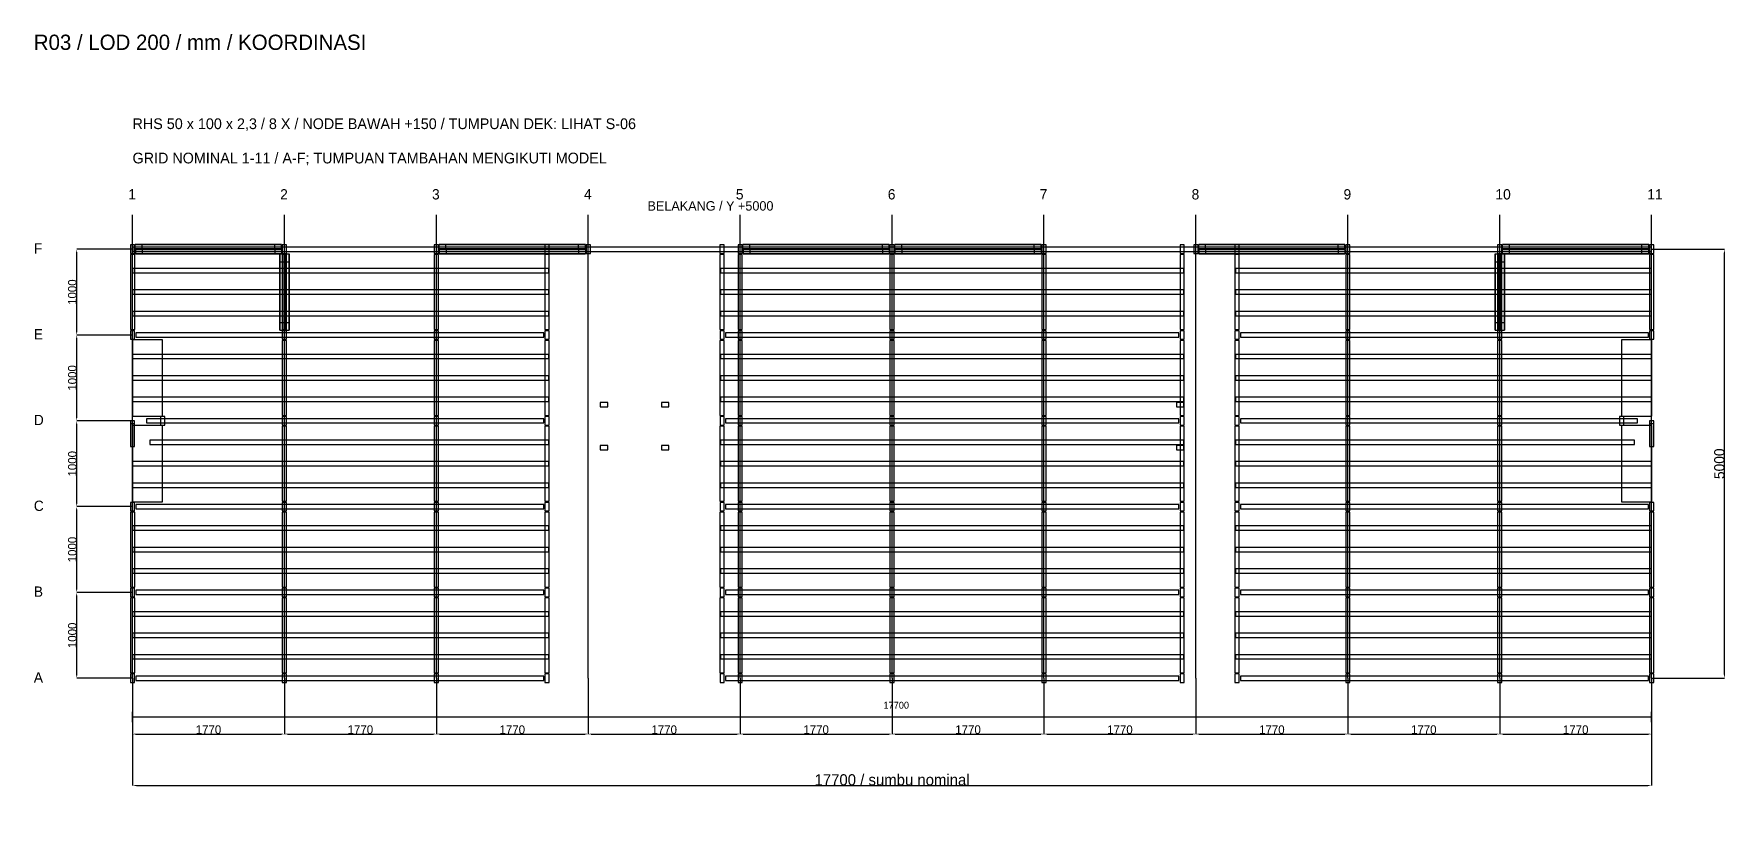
# Model space of a CAD drawing. Header units: millimetres. Extents: x -1150 to 18568, y -1595 to 7510.
import ezdxf

# ---------------------------------------------------------------- set-up
doc = ezdxf.new("R2010")
doc.units = ezdxf.units.MM
for name, color, linetype, true_color in [('balok', 7, 'Continuous', 0x333333), ('bracing', 7, 'Continuous', 0x111111), ('dim', 7, 'Continuous', 0x222222), ('grid', 7, 'Continuous', 0xb5b5b5), ('kolom', 7, 'Continuous', 0x111111), ('stiffener', 7, 'Continuous', 0x666666)]:
    doc.layers.add(name, color=color, linetype=linetype, true_color=true_color)
doc.dimstyles.get("Standard").update_dxf_attribs({"dimtxt": 2.5, "dimasz": 2.5, "dimexe": 1.25, "dimexo": 0.625, "dimtad": 1, "dimcen": 2.5, "dimazin": 3, "dimtfac": 1, "dimtmove": 0, "dimatfit": 3})

msp = doc.modelspace()

# ---------------------------------------------------------------- texts
at = {"layer": 'dim'}
for s, height, p in [('R03 / LOD 200 / mm / KOORDINASI', 177.948, (-1150, 7322.68)), ('RHS 50 x 100 x 2,3 / 8 X / NODE BAWAH +150 / TUMPUAN DEK: LIHAT S-06', 125, (0, 6400)), ('GRID NOMINAL 1-11 / A-F; TUMPUAN TAMBAHAN MENGIKUTI MODEL', 125, (0, 6000)), ('1', 120, (-50, 5580)), ('2', 120, (1720, 5580)), ('3', 120, (3490, 5580)), ('4', 120, (5260, 5580)), ('BELAKANG / Y +5000', 110, (6000, 5450)), ('5', 120, (7030, 5580)), ('6', 120, (8800, 5580)), ('7', 120, (10570, 5580)), ('8', 120, (12340, 5580)), ('9', 120, (14110, 5580)), ('10', 120, (15880, 5580)), ('11', 120, (17650, 5580)), ('F', 120, (-1150, 4950)), ('E', 120, (-1150, 3950)), ('D', 120, (-1150, 2950)), ('C', 120, (-1150, 1950)), ('B', 120, (-1150, 950)), ('A', 120, (-1150, -50)), ('17700', 80, (8750, -354))]:
    msp.add_text(s, height=height, dxfattribs=at).set_placement(p)

# ---------------------------------------------------------------- blocks, each defined once
blk = doc.blocks.new('_CLOSEDFILLED')
at = {"color": 0, "linetype": 'BYBLOCK'}
blk.add_solid([(-1, 0.16), (0, 0), (-1, -0.16)], dxfattribs=at)
blk = doc.blocks.new('*D2')
for p, q in [((17700, 5000), (18550, 5000)), ((18550, 42), (18550, 4958)), ((17700, 0), (18550, 0))]:
    blk.add_line(p, q)
at = {"layer": 'Defpoints'}
for p in [(17700, 5000), (17700, 0), (18550, 0)]:
    blk.add_point(p, dxfattribs=at)
at = {"layer": 'dim', "xscale": 42, "yscale": 42}
for p, rotation in [((18550, 5000), 90), ((18550, 0), 270)]:
    blk.add_blockref('_CLOSEDFILLED', p, dxfattribs=dict(at, rotation=rotation))
at = {"layer": 'dim', "insert": (18489.375, 2500), "char_height": 120, "attachment_point": 5, "rotation": 90}
blk.add_mtext('5000', dxfattribs=at)
blk = doc.blocks.new('*D3')
for p, q in [((0, 0), (0, -650)), ((1770, 0), (1770, -650)), ((35, -650), (1735, -650))]:
    blk.add_line(p, q)
at = {"layer": 'Defpoints'}
for p in [(0, 0), (1770, 0), (0, -650)]:
    blk.add_point(p, dxfattribs=at)
at = {"layer": 'dim', "xscale": 35, "yscale": 35, "rotation": 180}
blk.add_blockref('_CLOSEDFILLED', (0, -650), dxfattribs=at)
at = {"layer": 'dim', "xscale": 35, "yscale": 35}
blk.add_blockref('_CLOSEDFILLED', (1770, -650), dxfattribs=at)
at = {"layer": 'dim', "insert": (885, -599.375), "char_height": 100, "attachment_point": 5}
blk.add_mtext('1770', dxfattribs=at)
blk = doc.blocks.new('*D4')
for p, q in [((1770, 0), (1770, -650)), ((3540, 0), (3540, -650)), ((1805, -650), (3505, -650))]:
    blk.add_line(p, q)
at = {"layer": 'Defpoints'}
for p in [(1770, 0), (3540, 0), (1770, -650)]:
    blk.add_point(p, dxfattribs=at)
at = {"layer": 'dim', "xscale": 35, "yscale": 35, "rotation": 180}
blk.add_blockref('_CLOSEDFILLED', (1770, -650), dxfattribs=at)
at = {"layer": 'dim', "xscale": 35, "yscale": 35}
blk.add_blockref('_CLOSEDFILLED', (3540, -650), dxfattribs=at)
at = {"layer": 'dim', "insert": (2655, -599.375), "char_height": 100, "attachment_point": 5}
blk.add_mtext('1770', dxfattribs=at)
blk = doc.blocks.new('*D5')
for p, q in [((3540, 0), (3540, -650)), ((5310, 0), (5310, -650)), ((3575, -650), (5275, -650))]:
    blk.add_line(p, q)
at = {"layer": 'Defpoints'}
for p in [(3540, 0), (5310, 0), (3540, -650)]:
    blk.add_point(p, dxfattribs=at)
at = {"layer": 'dim', "xscale": 35, "yscale": 35, "rotation": 180}
blk.add_blockref('_CLOSEDFILLED', (3540, -650), dxfattribs=at)
at = {"layer": 'dim', "xscale": 35, "yscale": 35}
blk.add_blockref('_CLOSEDFILLED', (5310, -650), dxfattribs=at)
at = {"layer": 'dim', "insert": (4425, -599.375), "char_height": 100, "attachment_point": 5}
blk.add_mtext('1770', dxfattribs=at)
blk = doc.blocks.new('*D6')
for p, q in [((5310, 0), (5310, -650)), ((7080, 0), (7080, -650)), ((5345, -650), (7045, -650))]:
    blk.add_line(p, q)
at = {"layer": 'Defpoints'}
for p in [(5310, 0), (7080, 0), (5310, -650)]:
    blk.add_point(p, dxfattribs=at)
at = {"layer": 'dim', "xscale": 35, "yscale": 35, "rotation": 180}
blk.add_blockref('_CLOSEDFILLED', (5310, -650), dxfattribs=at)
at = {"layer": 'dim', "xscale": 35, "yscale": 35}
blk.add_blockref('_CLOSEDFILLED', (7080, -650), dxfattribs=at)
at = {"layer": 'dim', "insert": (6195, -599.375), "char_height": 100, "attachment_point": 5}
blk.add_mtext('1770', dxfattribs=at)
blk = doc.blocks.new('*D7')
for p, q in [((7080, 0), (7080, -650)), ((8850, 0), (8850, -650)), ((7115, -650), (8815, -650))]:
    blk.add_line(p, q)
at = {"layer": 'Defpoints'}
for p in [(7080, 0), (8850, 0), (7080, -650)]:
    blk.add_point(p, dxfattribs=at)
at = {"layer": 'dim', "xscale": 35, "yscale": 35, "rotation": 180}
blk.add_blockref('_CLOSEDFILLED', (7080, -650), dxfattribs=at)
at = {"layer": 'dim', "xscale": 35, "yscale": 35}
blk.add_blockref('_CLOSEDFILLED', (8850, -650), dxfattribs=at)
at = {"layer": 'dim', "insert": (7965, -599.375), "char_height": 100, "attachment_point": 5}
blk.add_mtext('1770', dxfattribs=at)
blk = doc.blocks.new('*D8')
for p, q in [((8850, 0), (8850, -650)), ((10620, 0), (10620, -650)), ((8885, -650), (10585, -650))]:
    blk.add_line(p, q)
at = {"layer": 'Defpoints'}
for p in [(8850, 0), (10620, 0), (8850, -650)]:
    blk.add_point(p, dxfattribs=at)
at = {"layer": 'dim', "xscale": 35, "yscale": 35, "rotation": 180}
blk.add_blockref('_CLOSEDFILLED', (8850, -650), dxfattribs=at)
at = {"layer": 'dim', "xscale": 35, "yscale": 35}
blk.add_blockref('_CLOSEDFILLED', (10620, -650), dxfattribs=at)
at = {"layer": 'dim', "insert": (9735, -599.375), "char_height": 100, "attachment_point": 5}
blk.add_mtext('1770', dxfattribs=at)
blk = doc.blocks.new('*D9')
for p, q in [((10620, 0), (10620, -650)), ((12390, 0), (12390, -650)), ((10655, -650), (12355, -650))]:
    blk.add_line(p, q)
at = {"layer": 'Defpoints'}
for p in [(10620, 0), (12390, 0), (10620, -650)]:
    blk.add_point(p, dxfattribs=at)
at = {"layer": 'dim', "xscale": 35, "yscale": 35, "rotation": 180}
blk.add_blockref('_CLOSEDFILLED', (10620, -650), dxfattribs=at)
at = {"layer": 'dim', "xscale": 35, "yscale": 35}
blk.add_blockref('_CLOSEDFILLED', (12390, -650), dxfattribs=at)
at = {"layer": 'dim', "insert": (11505, -599.375), "char_height": 100, "attachment_point": 5}
blk.add_mtext('1770', dxfattribs=at)
blk = doc.blocks.new('*D10')
for p, q in [((12390, 0), (12390, -650)), ((14160, 0), (14160, -650)), ((12425, -650), (14125, -650))]:
    blk.add_line(p, q)
at = {"layer": 'Defpoints'}
for p in [(12390, 0), (14160, 0), (12390, -650)]:
    blk.add_point(p, dxfattribs=at)
at = {"layer": 'dim', "xscale": 35, "yscale": 35, "rotation": 180}
blk.add_blockref('_CLOSEDFILLED', (12390, -650), dxfattribs=at)
at = {"layer": 'dim', "xscale": 35, "yscale": 35}
blk.add_blockref('_CLOSEDFILLED', (14160, -650), dxfattribs=at)
at = {"layer": 'dim', "insert": (13275, -599.375), "char_height": 100, "attachment_point": 5}
blk.add_mtext('1770', dxfattribs=at)
blk = doc.blocks.new('*D11')
for p, q in [((14160, 0), (14160, -650)), ((15930, 0), (15930, -650)), ((14195, -650), (15895, -650))]:
    blk.add_line(p, q)
at = {"layer": 'Defpoints'}
for p in [(14160, 0), (15930, 0), (14160, -650)]:
    blk.add_point(p, dxfattribs=at)
at = {"layer": 'dim', "xscale": 35, "yscale": 35, "rotation": 180}
blk.add_blockref('_CLOSEDFILLED', (14160, -650), dxfattribs=at)
at = {"layer": 'dim', "xscale": 35, "yscale": 35}
blk.add_blockref('_CLOSEDFILLED', (15930, -650), dxfattribs=at)
at = {"layer": 'dim', "insert": (15045, -599.375), "char_height": 100, "attachment_point": 5}
blk.add_mtext('1770', dxfattribs=at)
blk = doc.blocks.new('*D12')
for p, q in [((15930, 0), (15930, -650)), ((17700, 0), (17700, -650)), ((15965, -650), (17665, -650))]:
    blk.add_line(p, q)
at = {"layer": 'Defpoints'}
for p in [(15930, 0), (17700, 0), (15930, -650)]:
    blk.add_point(p, dxfattribs=at)
at = {"layer": 'dim', "xscale": 35, "yscale": 35, "rotation": 180}
blk.add_blockref('_CLOSEDFILLED', (15930, -650), dxfattribs=at)
at = {"layer": 'dim', "xscale": 35, "yscale": 35}
blk.add_blockref('_CLOSEDFILLED', (17700, -650), dxfattribs=at)
at = {"layer": 'dim', "insert": (16815, -599.375), "char_height": 100, "attachment_point": 5}
blk.add_mtext('1770', dxfattribs=at)
blk = doc.blocks.new('*D13')
for p, q in [((0, 1000), (-650, 1000)), ((-650, 35), (-650, 965)), ((0, 0), (-650, 0))]:
    blk.add_line(p, q)
at = {"layer": 'Defpoints'}
for p in [(0, 1000), (-650, 0), (0, 0)]:
    blk.add_point(p, dxfattribs=at)
at = {"layer": 'dim', "xscale": 35, "yscale": 35}
for p, rotation in [((-650, 1000), 90), ((-650, 0), 270)]:
    blk.add_blockref('_CLOSEDFILLED', p, dxfattribs=dict(at, rotation=rotation))
at = {"layer": 'dim', "insert": (-700.625, 500), "char_height": 100, "attachment_point": 5, "rotation": 90}
blk.add_mtext('1000', dxfattribs=at)
blk = doc.blocks.new('*D14')
for p, q in [((0, 2000), (-650, 2000)), ((-650, 1035), (-650, 1965)), ((0, 1000), (-650, 1000))]:
    blk.add_line(p, q)
at = {"layer": 'Defpoints'}
for p in [(0, 2000), (-650, 1000), (0, 1000)]:
    blk.add_point(p, dxfattribs=at)
at = {"layer": 'dim', "xscale": 35, "yscale": 35}
for p, rotation in [((-650, 2000), 90), ((-650, 1000), 270)]:
    blk.add_blockref('_CLOSEDFILLED', p, dxfattribs=dict(at, rotation=rotation))
at = {"layer": 'dim', "insert": (-700.625, 1500), "char_height": 100, "attachment_point": 5, "rotation": 90}
blk.add_mtext('1000', dxfattribs=at)
blk = doc.blocks.new('*D15')
for p, q in [((0, 3000), (-650, 3000)), ((-650, 2035), (-650, 2965)), ((0, 2000), (-650, 2000))]:
    blk.add_line(p, q)
at = {"layer": 'Defpoints'}
for p in [(0, 3000), (-650, 2000), (0, 2000)]:
    blk.add_point(p, dxfattribs=at)
at = {"layer": 'dim', "xscale": 35, "yscale": 35}
for p, rotation in [((-650, 3000), 90), ((-650, 2000), 270)]:
    blk.add_blockref('_CLOSEDFILLED', p, dxfattribs=dict(at, rotation=rotation))
at = {"layer": 'dim', "insert": (-700.625, 2500), "char_height": 100, "attachment_point": 5, "rotation": 90}
blk.add_mtext('1000', dxfattribs=at)
blk = doc.blocks.new('*D16')
for p, q in [((0, 4000), (-650, 4000)), ((-650, 3035), (-650, 3965)), ((0, 3000), (-650, 3000))]:
    blk.add_line(p, q)
at = {"layer": 'Defpoints'}
for p in [(0, 4000), (-650, 3000), (0, 3000)]:
    blk.add_point(p, dxfattribs=at)
at = {"layer": 'dim', "xscale": 35, "yscale": 35}
for p, rotation in [((-650, 4000), 90), ((-650, 3000), 270)]:
    blk.add_blockref('_CLOSEDFILLED', p, dxfattribs=dict(at, rotation=rotation))
at = {"layer": 'dim', "insert": (-700.625, 3500), "char_height": 100, "attachment_point": 5, "rotation": 90}
blk.add_mtext('1000', dxfattribs=at)
blk = doc.blocks.new('*D17')
for p, q in [((0, 5000), (-650, 5000)), ((-650, 4035), (-650, 4965)), ((0, 4000), (-650, 4000))]:
    blk.add_line(p, q)
at = {"layer": 'Defpoints'}
for p in [(0, 5000), (-650, 4000), (0, 4000)]:
    blk.add_point(p, dxfattribs=at)
at = {"layer": 'dim', "xscale": 35, "yscale": 35}
for p, rotation in [((-650, 5000), 90), ((-650, 4000), 270)]:
    blk.add_blockref('_CLOSEDFILLED', p, dxfattribs=dict(at, rotation=rotation))
at = {"layer": 'dim', "insert": (-700.625, 4500), "char_height": 100, "attachment_point": 5, "rotation": 90}
blk.add_mtext('1000', dxfattribs=at)

# ---------------------------------------------------------------- dimensions: what is measured, and where the dimension line sits
at = {"layer": 'dim'}
for base, p1, p2, text, override, picture, middle in [((-650, 4000), (0, 4000), (0, 5000), '1000', {"dimtxt": 100, "dimasz": 35, "dimtad": 1}, '*D17', (-700.625, 4500)), ((18550, 0), (17700, 0), (17700, 5000), '5000', {"dimtxt": 120, "dimasz": 42, "dimtad": 1}, '*D2', (18489.375, 2500)), ((-650, 3000), (0, 3000), (0, 4000), '1000', {"dimtxt": 100, "dimasz": 35, "dimtad": 1}, '*D16', (-700.625, 3500)), ((-650, 2000), (0, 2000), (0, 3000), '1000', {"dimtxt": 100, "dimasz": 35, "dimtad": 1}, '*D15', (-700.625, 2500)), ((-650, 1000), (0, 1000), (0, 2000), '1000', {"dimtxt": 100, "dimasz": 35, "dimtad": 1}, '*D14', (-700.625, 1500)), ((-650, 0), (0, 0), (0, 1000), '1000', {"dimtxt": 100, "dimasz": 35, "dimtad": 1}, '*D13', (-700.625, 500))]:
    dim = msp.add_linear_dim(base=base, p1=p1, p2=p2, angle=90, text=text, dimstyle='Standard', override=override, dxfattribs=at)
    dim.commit()
    dim.dimension.update_dxf_attribs({"geometry": picture, "text_midpoint": middle})
msp.add_linear_dim(base=(0, -1250), p1=(0, 0), p2=(17700, 0), text='17700 / sumbu nominal', dimstyle='Standard', override={"dimtxt": 130, "dimasz": 45.5, "dimtad": 1}, dxfattribs=at).render()
for base, p1, p2, picture, middle in [((0, -650), (0, 0), (1770, 0), '*D3', (885, -599.375)), ((1770, -650), (1770, 0), (3540, 0), '*D4', (2655, -599.375)), ((3540, -650), (3540, 0), (5310, 0), '*D5', (4425, -599.375)), ((5310, -650), (5310, 0), (7080, 0), '*D6', (6195, -599.375)), ((7080, -650), (7080, 0), (8850, 0), '*D7', (7965, -599.375)), ((8850, -650), (8850, 0), (10620, 0), '*D8', (9735, -599.375)), ((10620, -650), (10620, 0), (12390, 0), '*D9', (11505, -599.375)), ((12390, -650), (12390, 0), (14160, 0), '*D10', (13275, -599.375)), ((14160, -650), (14160, 0), (15930, 0), '*D11', (15045, -599.375)), ((15930, -650), (15930, 0), (17700, 0), '*D12', (16815, -599.375))]:
    dim = msp.add_linear_dim(base=base, p1=p1, p2=p2, text='1770', dimstyle='Standard', override={"dimtxt": 100, "dimasz": 35, "dimtad": 1}, dxfattribs=at)
    dim.commit()
    dim.dimension.update_dxf_attribs({"geometry": picture, "text_midpoint": middle})

# ---------------------------------------------------------------- linework, layer by layer
at = {"layer": 'balok'}
for p, q in [((5309.95, 5025.12), (0.03, 5025.12)), ((0.03, 5025.12), (0.03, 4975.12)), ((0.03, 4975.12), (5309.95, 4975.12)), ((5309.95, 4975.12), (5309.95, 5025.12)), ((10619.87, 5025.12), (5309.95, 5025.12)), ((5309.95, 4975.12), (10619.87, 4975.12)), ((10619.87, 4975.12), (10619.87, 5025.12)), ((15930.1, 5025.12), (10619.87, 5025.12)), ((10619.87, 4975.12), (15930.1, 4975.12)), ((15930.1, 4975.12), (15930.1, 5025.12)), ((17700.07, 5025.12), (15930.1, 5025.12)), ((15930.1, 4975.12), (17700.07, 4975.12)), ((17700.07, 4975.12), (17700.07, 5025.12)), ((4792.02, 4025.01), (38.02, 4025.01)), ((38.02, 4025.01), (38.02, 3975.01)), ((38.02, 3975.01), (4792.02, 3975.01)), ((4792.02, 3975.01), (4792.02, 4025.01)), ((12192.07, 4025.01), (6908.07, 4025.01)), ((6908.07, 4025.01), (6908.07, 3975.01)), ((6908.07, 3975.01), (12192.07, 3975.01)), ((12192.07, 3975.01), (12192.07, 4025.01)), ((17662.04, 4025.01), (12908.04, 4025.01)), ((12908.04, 4025.01), (12908.04, 3975.01)), ((12908.04, 3975.01), (17662.04, 3975.01)), ((17662.04, 3975.01), (17662.04, 4025.01)), ((5537.04, 3213.09), (5450.04, 3213.09)), ((5450.04, 3213.09), (5450.04, 3163.09)), ((5450.04, 3163.09), (5537.04, 3163.09)), ((5537.04, 3163.09), (5537.04, 3213.09)), ((6250.07, 3213.09), (6163.07, 3213.09)), ((6163.07, 3213.09), (6163.07, 3163.09)), ((6163.07, 3163.09), (6250.07, 3163.09)), ((6250.07, 3163.09), (6250.07, 3213.09)), ((12250.06, 3213.09), (12163.06, 3213.09)), ((12163.06, 3213.09), (12163.06, 3163.09)), ((12163.06, 3163.09), (12250.06, 3163.09)), ((12250.06, 3163.09), (12250.06, 3213.09)), ((25, 2999.58), (-25, 2999.58)), ((-25, 2999.58), (-25, 2701.58)), ((25, 2967.08), (-25, 2967.08)), ((-25, 2967.08), (-25, 2701.08)), ((25, 2701.58), (25, 2999.58)), ((25, 2701.08), (25, 2967.08)), ((4792.02, 3025), (163.02, 3025)), ((163.02, 3025), (163.02, 2975)), ((163.02, 2975), (4792.02, 2975)), ((4792.02, 2975), (4792.02, 3025)), ((12192.07, 3025), (6908.07, 3025)), ((6908.07, 3025), (6908.07, 2975)), ((6908.07, 2975), (12192.07, 2975)), ((12192.07, 2975), (12192.07, 3025)), ((17537.04, 3025), (12908.04, 3025)), ((12908.04, 3025), (12908.04, 2975)), ((12908.04, 2975), (17537.04, 2975)), ((17537.04, 2975), (17537.04, 3025)), ((17725.01, 2999.58), (17675.01, 2999.58)), ((17675.01, 2999.58), (17675.01, 2701.58)), ((17725.01, 2967.08), (17675.01, 2967.08)), ((17675.01, 2967.08), (17675.01, 2701.08)), ((17725.01, 2701.58), (17725.01, 2999.58)), ((17725.01, 2701.08), (17725.01, 2967.08)), ((-25, 2701.58), (25, 2701.58)), ((-25, 2701.08), (25, 2701.08)), ((5537.04, 2713.22), (5450.04, 2713.22)), ((5450.04, 2713.22), (5450.04, 2663.22)), ((5450.04, 2663.22), (5537.04, 2663.22)), ((5537.04, 2663.22), (5537.04, 2713.22)), ((6250.07, 2713.22), (6163.07, 2713.22)), ((6163.07, 2713.22), (6163.07, 2663.22)), ((6163.07, 2663.22), (6250.07, 2663.22)), ((6250.07, 2663.22), (6250.07, 2713.22)), ((12250.06, 2713.22), (12163.06, 2713.22)), ((12163.06, 2713.22), (12163.06, 2663.22)), ((12163.06, 2663.22), (12250.06, 2663.22)), ((12250.06, 2663.22), (12250.06, 2713.22)), ((17675.01, 2701.58), (17725.01, 2701.58)), ((17675.01, 2701.08), (17725.01, 2701.08)), ((4792.02, 2025.01), (38.02, 2025.01)), ((38.02, 2025.01), (38.02, 1975.01)), ((38.02, 1975.01), (4792.02, 1975.01)), ((4792.02, 1975.01), (4792.02, 2025.01)), ((12192.07, 2025.01), (6908.07, 2025.01)), ((6908.07, 2025.01), (6908.07, 1975.01)), ((6908.07, 1975.01), (12192.07, 1975.01)), ((12192.07, 1975.01), (12192.07, 2025.01)), ((17662.04, 2025.01), (12908.04, 2025.01)), ((12908.04, 2025.01), (12908.04, 1975.01)), ((12908.04, 1975.01), (17662.04, 1975.01)), ((17662.04, 1975.01), (17662.04, 2025.01)), ((4792.02, 1024.99), (38.02, 1024.99)), ((38.02, 1024.99), (38.02, 974.99)), ((4792.02, 974.99), (4792.02, 1024.99)), ((12192.07, 1024.99), (6908.07, 1024.99)), ((6908.07, 1024.99), (6908.07, 974.99)), ((12192.07, 974.99), (12192.07, 1024.99)), ((17662.04, 1024.99), (12908.04, 1024.99)), ((12908.04, 1024.99), (12908.04, 974.99)), ((17662.04, 974.99), (17662.04, 1024.99)), ((38.02, 974.99), (4792.02, 974.99)), ((6908.07, 974.99), (12192.07, 974.99)), ((12908.04, 974.99), (17662.04, 974.99)), ((4792.02, 25), (38.02, 25)), ((38.02, 25), (38.02, -25)), ((4792.02, -25), (4792.02, 25)), ((12192.07, 25), (6908.07, 25)), ((6908.07, 25), (6908.07, -25)), ((12192.07, -25), (12192.07, 25)), ((17662.04, 25), (12908.04, 25)), ((12908.04, 25), (12908.04, -25)), ((17662.04, -25), (17662.04, 25)), ((38.02, -25), (4792.02, -25)), ((6908.07, -25), (12192.07, -25)), ((12908.04, -25), (17662.04, -25))]:
    msp.add_line(p, q, dxfattribs=at)
at = {"layer": 'bracing'}
for p, q in [((32.69, 5055), (1657.2, 5055)), ((112.35, 5055), (32.69, 5055)), ((32.69, 5005), (32.69, 5055)), ((32.69, 5005), (1657.2, 5005)), ((112.35, 5005), (32.69, 5005)), ((33.15, 4995), (1657.66, 4995)), ((112.8, 4995), (33.15, 4995)), ((33.15, 4995), (33.15, 4945)), ((33.15, 4945), (1657.66, 4945)), ((112.8, 4945), (33.15, 4945)), ((1736.86, 5055), (112.35, 5055)), ((112.35, 5005), (112.35, 5055)), ((1736.86, 5005), (112.35, 5005)), ((1737.31, 4995), (112.8, 4995)), ((112.8, 4995), (112.8, 4945)), ((1737.31, 4945), (112.8, 4945)), ((1657.2, 5055), (1736.86, 5055)), ((1657.2, 5005), (1657.2, 5055)), ((1657.2, 5005), (1736.86, 5005)), ((1657.66, 4995), (1737.31, 4995)), ((1657.66, 4995), (1657.66, 4945)), ((1657.66, 4945), (1737.31, 4945)), ((1715, 4147.16), (1715, 4944.87)), ((1715, 4944.87), (1715, 4852.96)), ((1715, 4944.87), (1765, 4944.87)), ((1736.86, 5005), (1736.86, 5055)), ((1737.31, 4995), (1737.31, 4945)), ((1765, 4147.16), (1765, 4944.87)), ((1765, 4944.87), (1765, 4852.96)), ((1775, 4852.84), (1775, 4944.75)), ((1775, 4944.75), (1775, 4147.04)), ((1775, 4944.75), (1825, 4944.75)), ((1825, 4852.84), (1825, 4944.75)), ((1825, 4944.75), (1825, 4147.04)), ((3572.7, 5055), (5197.21, 5055)), ((3652.35, 5055), (3572.7, 5055)), ((3572.7, 5005), (3572.7, 5055)), ((3572.7, 5005), (5197.21, 5005)), ((3652.35, 5005), (3572.7, 5005)), ((3573.15, 4995), (5197.67, 4995)), ((3652.81, 4995), (3573.15, 4995)), ((3573.15, 4995), (3573.15, 4945)), ((3573.15, 4945), (5197.67, 4945)), ((3652.81, 4945), (3573.15, 4945)), ((5276.87, 5055), (3652.35, 5055)), ((3652.35, 5005), (3652.35, 5055)), ((5276.87, 5005), (3652.35, 5005)), ((5277.32, 4995), (3652.81, 4995)), ((3652.81, 4995), (3652.81, 4945)), ((5277.32, 4945), (3652.81, 4945)), ((5197.21, 5055), (5276.87, 5055)), ((5197.21, 5005), (5197.21, 5055)), ((5197.21, 5005), (5276.87, 5005)), ((5197.67, 4995), (5277.32, 4995)), ((5197.67, 4995), (5197.67, 4945)), ((5197.67, 4945), (5277.32, 4945)), ((5276.87, 5005), (5276.87, 5055)), ((5277.32, 4995), (5277.32, 4945)), ((7112.91, 5055.12), (8737.41, 5055.12)), ((7192.57, 5055.12), (7112.91, 5055.12)), ((7112.91, 5005.12), (7112.91, 5055.12)), ((7112.91, 5005.12), (8737.41, 5005.12)), ((7192.57, 5005.12), (7112.91, 5005.12)), ((7113.07, 4995.12), (8737.56, 4995.12)), ((7192.72, 4995.12), (7113.07, 4995.12)), ((7113.07, 4995.12), (7113.07, 4945.12)), ((7113.07, 4945.12), (8737.56, 4945.12)), ((7192.72, 4945.12), (7113.07, 4945.12)), ((8817.06, 5055.12), (7192.57, 5055.12)), ((7192.57, 5005.12), (7192.57, 5055.12)), ((8817.06, 5005.12), (7192.57, 5005.12)), ((8817.21, 4995.12), (7192.72, 4995.12)), ((7192.72, 4995.12), (7192.72, 4945.12)), ((8817.21, 4945.12), (7192.72, 4945.12)), ((8737.41, 5055.12), (8817.06, 5055.12)), ((8737.41, 5005.12), (8737.41, 5055.12)), ((8737.41, 5005.12), (8817.06, 5005.12)), ((8737.56, 4995.12), (8817.21, 4995.12)), ((8737.56, 4995.12), (8737.56, 4945.12)), ((8737.56, 4945.12), (8817.21, 4945.12)), ((8817.06, 5005.12), (8817.06, 5055.12)), ((8817.21, 4995.12), (8817.21, 4945.12)), ((8882.71, 5055), (10507.22, 5055)), ((8962.37, 5055), (8882.71, 5055)), ((8882.71, 5005), (8882.71, 5055)), ((8882.71, 5005), (10507.22, 5005)), ((8962.37, 5005), (8882.71, 5005)), ((8882.86, 4995), (10507.38, 4995)), ((8962.52, 4995), (8882.86, 4995)), ((8882.86, 4995), (8882.86, 4945)), ((8882.86, 4945), (10507.38, 4945)), ((8962.52, 4945), (8882.86, 4945)), ((10586.88, 5055), (8962.37, 5055)), ((8962.37, 5005), (8962.37, 5055)), ((10586.88, 5005), (8962.37, 5005)), ((10587.03, 4995), (8962.52, 4995)), ((8962.52, 4995), (8962.52, 4945)), ((10587.03, 4945), (8962.52, 4945)), ((10507.22, 5055), (10586.88, 5055)), ((10507.22, 5005), (10507.22, 5055)), ((10507.22, 5005), (10586.88, 5005)), ((10507.38, 4995), (10587.03, 4995)), ((10507.38, 4995), (10507.38, 4945)), ((10507.38, 4945), (10587.03, 4945)), ((10586.88, 5005), (10586.88, 5055)), ((10587.03, 4995), (10587.03, 4945)), ((12422.69, 4995.12), (14047.18, 4995.12)), ((12502.34, 4995.12), (12422.69, 4995.12)), ((12422.69, 4995.12), (12422.69, 4945.12)), ((12422.69, 4945.12), (14047.18, 4945.12)), ((12502.34, 4945.12), (12422.69, 4945.12)), ((12422.84, 5055.12), (14047.33, 5055.12)), ((12502.49, 5055.12), (12422.84, 5055.12)), ((12422.84, 5005.12), (12422.84, 5055.12)), ((12422.84, 5005.12), (14047.33, 5005.12)), ((12502.49, 5005.12), (12422.84, 5005.12)), ((14126.83, 4995.12), (12502.34, 4995.12)), ((12502.34, 4995.12), (12502.34, 4945.12)), ((14126.83, 4945.12), (12502.34, 4945.12)), ((14126.98, 5055.12), (12502.49, 5055.12)), ((12502.49, 5005.12), (12502.49, 5055.12)), ((14126.98, 5005.12), (12502.49, 5005.12)), ((14047.18, 4995.12), (14126.83, 4995.12)), ((14047.18, 4995.12), (14047.18, 4945.12)), ((14047.18, 4945.12), (14126.83, 4945.12)), ((14047.33, 5055.12), (14126.98, 5055.12)), ((14047.33, 5005.12), (14047.33, 5055.12)), ((14047.33, 5005.12), (14126.98, 5005.12)), ((14126.83, 4995.12), (14126.83, 4945.12)), ((14126.98, 5005.12), (14126.98, 5055.12)), ((15875.1, 4147.16), (15875.1, 4944.87)), ((15875.1, 4944.87), (15875.1, 4852.96)), ((15875.1, 4944.87), (15925.1, 4944.87)), ((15925.1, 4147.16), (15925.1, 4944.87)), ((15925.1, 4944.87), (15925.1, 4852.96)), ((15935.1, 4852.84), (15935.1, 4944.75)), ((15935.1, 4944.75), (15935.1, 4147.04)), ((15935.1, 4944.75), (15985.1, 4944.75)), ((15962.73, 5055), (17587.24, 5055)), ((16042.38, 5055), (15962.73, 5055)), ((15962.73, 5005), (15962.73, 5055)), ((15962.73, 5005), (17587.24, 5005)), ((16042.38, 5005), (15962.73, 5005)), ((17587.39, 4995), (15962.88, 4995)), ((15962.88, 4995), (16042.54, 4995)), ((15962.88, 4945), (15962.88, 4995)), ((17587.39, 4945), (15962.88, 4945)), ((15962.88, 4945), (16042.54, 4945)), ((15985.1, 4852.84), (15985.1, 4944.75)), ((15985.1, 4944.75), (15985.1, 4147.04)), ((17666.89, 5055), (16042.38, 5055)), ((16042.38, 5005), (16042.38, 5055)), ((17666.89, 5005), (16042.38, 5005)), ((16042.54, 4995), (17667.05, 4995)), ((16042.54, 4945), (16042.54, 4995)), ((16042.54, 4945), (17667.05, 4945)), ((17587.24, 5055), (17666.89, 5055)), ((17587.24, 5005), (17587.24, 5055)), ((17587.24, 5005), (17666.89, 5005)), ((17667.05, 4995), (17587.39, 4995)), ((17587.39, 4945), (17587.39, 4995)), ((17667.05, 4945), (17587.39, 4945)), ((17666.89, 5005), (17666.89, 5055)), ((17667.05, 4945), (17667.05, 4995)), ((1715, 4852.96), (1715, 4055.25)), ((1715, 4852.96), (1765, 4852.96)), ((1765, 4852.96), (1765, 4055.25)), ((1775, 4055.13), (1775, 4852.84)), ((1775, 4852.84), (1825, 4852.84)), ((1825, 4055.13), (1825, 4852.84)), ((15875.1, 4852.96), (15875.1, 4055.25)), ((15875.1, 4852.96), (15925.1, 4852.96)), ((15925.1, 4852.96), (15925.1, 4055.25)), ((15935.1, 4055.13), (15935.1, 4852.84)), ((15935.1, 4852.84), (15985.1, 4852.84)), ((15985.1, 4055.13), (15985.1, 4852.84)), ((1715, 4055.25), (1715, 4147.16)), ((1715, 4147.16), (1765, 4147.16)), ((1765, 4055.25), (1765, 4147.16)), ((1775, 4147.04), (1775, 4055.13)), ((1775, 4147.04), (1825, 4147.04)), ((1825, 4147.04), (1825, 4055.13)), ((15875.1, 4055.25), (15875.1, 4147.16)), ((15875.1, 4147.16), (15925.1, 4147.16)), ((15925.1, 4055.25), (15925.1, 4147.16)), ((15935.1, 4147.04), (15935.1, 4055.13)), ((15935.1, 4147.04), (15985.1, 4147.04)), ((15985.1, 4147.04), (15985.1, 4055.13)), ((1715, 4055.25), (1765, 4055.25)), ((1775, 4055.13), (1825, 4055.13)), ((15875.1, 4055.25), (15925.1, 4055.25)), ((15935.1, 4055.13), (15985.1, 4055.13))]:
    msp.add_line(p, q, dxfattribs=at)
at = {"layer": 'dim'}
for p, q in [((0, -510), (0, -390)), ((17700, -510), (17700, -390)), ((0, -450), (17700, -450))]:
    msp.add_line(p, q, dxfattribs=at)
at = {"layer": 'grid'}
for p, q in [((0, 0), (0, 5400)), ((1770, 0), (1770, 5400)), ((3540, 0), (3540, 5400)), ((5310, 0), (5310, 5400)), ((7080, 0), (7080, 5400)), ((8850, 0), (8850, 5400)), ((10620, 0), (10620, 5400)), ((12390, 0), (12390, 5400)), ((14160, 0), (14160, 5400)), ((15930, 0), (15930, 5400)), ((17700, 0), (17700, 5400))]:
    msp.add_line(p, q, dxfattribs=at)
at = {"layer": 'kolom'}
for p, q in [((25, 5050), (-25, 5050)), ((-25, 5050), (-25, 4950)), ((-25, 4950), (25, 4950)), ((25, 4950), (25, 5050)), ((1795, 5050), (1745, 5050)), ((1745, 5050), (1745, 4950)), ((1745, 4950), (1795, 4950)), ((1795, 4950), (1795, 5050)), ((3565.01, 5050), (3515.01, 5050)), ((3515.01, 5050), (3515.01, 4950)), ((3515.01, 4950), (3565.01, 4950)), ((3565.01, 4950), (3565.01, 5050)), ((4855.2, 5050), (4805.2, 5050)), ((4805.2, 5050), (4805.2, 4950)), ((4805.2, 4950), (4855.2, 4950)), ((4855.2, 4950), (4855.2, 5050)), ((5335.01, 5050), (5285.01, 5050)), ((5285.01, 5050), (5285.01, 4950)), ((5285.01, 4950), (5335.01, 4950)), ((5335.01, 4950), (5335.01, 5050)), ((6894.92, 5050), (6844.92, 5050)), ((6844.92, 5050), (6844.92, 4950)), ((6844.92, 4950), (6894.92, 4950)), ((6894.92, 4950), (6894.92, 5050)), ((7104.99, 5050), (7054.99, 5050)), ((7054.99, 5050), (7054.99, 4950)), ((7054.99, 4950), (7104.99, 4950)), ((7104.99, 4950), (7104.99, 5050)), ((8874.99, 5050), (8824.99, 5050)), ((8824.99, 5050), (8824.99, 4950)), ((8824.99, 4950), (8874.99, 4950)), ((8874.99, 4950), (8874.99, 5050)), ((10644.99, 5050), (10594.99, 5050)), ((10594.99, 5050), (10594.99, 4950)), ((10594.99, 4950), (10644.99, 4950)), ((10644.99, 4950), (10644.99, 5050)), ((12255.13, 5050), (12205.13, 5050)), ((12205.13, 5050), (12205.13, 4950)), ((12205.13, 4950), (12255.13, 4950)), ((12255.13, 4950), (12255.13, 5050)), ((12415, 5050), (12365, 5050)), ((12365, 5050), (12365, 4950)), ((12365, 4950), (12415, 4950)), ((12415, 4950), (12415, 5050)), ((12894.91, 5050), (12844.91, 5050)), ((12844.91, 5050), (12844.91, 4950)), ((12844.91, 4950), (12894.91, 4950)), ((12894.91, 4950), (12894.91, 5050)), ((14185, 5050), (14135, 5050)), ((14135, 5050), (14135, 4950)), ((14135, 4950), (14185, 4950)), ((14185, 4950), (14185, 5050)), ((15955.01, 5050), (15905.01, 5050)), ((15905.01, 5050), (15905.01, 4950)), ((15905.01, 4950), (15955.01, 4950)), ((15955.01, 4950), (15955.01, 5050)), ((17725.01, 5050), (17675.01, 5050)), ((17675.01, 5050), (17675.01, 4950)), ((17675.01, 4950), (17725.01, 4950)), ((17725.01, 4950), (17725.01, 5050)), ((25, 4050.01), (-25, 4050.01)), ((-25, 4050.01), (-25, 3950.01)), ((-25, 3950.01), (25, 3950.01)), ((25, 3950.01), (25, 4050.01)), ((1795, 4050.01), (1745, 4050.01)), ((1745, 4050.01), (1745, 3950.01)), ((1745, 3950.01), (1795, 3950.01)), ((1795, 3950.01), (1795, 4050.01)), ((3565.01, 4050.01), (3515.01, 4050.01)), ((3515.01, 4050.01), (3515.01, 3950.01)), ((3515.01, 3950.01), (3565.01, 3950.01)), ((3565.01, 3950.01), (3565.01, 4050.01)), ((4855.04, 4050.01), (4805.04, 4050.01)), ((4805.04, 4050.01), (4805.04, 3950.01)), ((4805.04, 3950.01), (4855.04, 3950.01)), ((4855.04, 3950.01), (4855.04, 4050.01)), ((6895.01, 4050.01), (6845.01, 4050.01)), ((6845.01, 4050.01), (6845.01, 3950.01)), ((6845.01, 3950.01), (6895.01, 3950.01)), ((6895.01, 3950.01), (6895.01, 4050.01)), ((7104.99, 4050.01), (7054.99, 4050.01)), ((7054.99, 4050.01), (7054.99, 3950.01)), ((7054.99, 3950.01), (7104.99, 3950.01)), ((7104.99, 3950.01), (7104.99, 4050.01)), ((8874.9, 4050.01), (8824.9, 4050.01)), ((8824.9, 4050.01), (8824.9, 3950.01)), ((8824.9, 3950.01), (8874.9, 3950.01)), ((8874.9, 3950.01), (8874.9, 4050.01)), ((10644.99, 4050.01), (10594.99, 4050.01)), ((10594.99, 4050.01), (10594.99, 3950.01)), ((10594.99, 3950.01), (10644.99, 3950.01)), ((10644.99, 3950.01), (10644.99, 4050.01)), ((12255.07, 4050.01), (12205.07, 4050.01)), ((12205.07, 4050.01), (12205.07, 3950.01)), ((12205.07, 3950.01), (12255.07, 3950.01)), ((12255.07, 3950.01), (12255.07, 4050.01)), ((12895, 4050.01), (12845, 4050.01)), ((12845, 4050.01), (12845, 3950.01)), ((12845, 3950.01), (12895, 3950.01)), ((12895, 3950.01), (12895, 4050.01)), ((14185, 4050.01), (14135, 4050.01)), ((14135, 4050.01), (14135, 3950.01)), ((14135, 3950.01), (14185, 3950.01)), ((14185, 3950.01), (14185, 4050.01)), ((15955.01, 4050.01), (15905.01, 4050.01)), ((15905.01, 4050.01), (15905.01, 3950.01)), ((15905.01, 3950.01), (15955.01, 3950.01)), ((15955.01, 3950.01), (15955.01, 4050.01)), ((17725.01, 4050.01), (17675.01, 4050.01)), ((17675.01, 4050.01), (17675.01, 3950.01)), ((17675.01, 3950.01), (17725.01, 3950.01)), ((17725.01, 3950.01), (17725.01, 4050.01)), ((375.03, 3050), (325.03, 3050)), ((325.03, 3050), (325.03, 2950)), ((375.03, 2950), (375.03, 3050)), ((1795, 3050), (1745, 3050)), ((1745, 3050), (1745, 2950)), ((1795, 2950), (1795, 3050)), ((3565.01, 3050), (3515.01, 3050)), ((3515.01, 3050), (3515.01, 2950)), ((3565.01, 2950), (3565.01, 3050)), ((4855.04, 3050), (4805.04, 3050)), ((4805.04, 3050), (4805.04, 2950)), ((4855.04, 2950), (4855.04, 3050)), ((6895.01, 3050), (6845.01, 3050)), ((6845.01, 3050), (6845.01, 2950)), ((6895.01, 2950), (6895.01, 3050)), ((7104.99, 3050), (7054.99, 3050)), ((7054.99, 3050), (7054.99, 2950)), ((7104.99, 2950), (7104.99, 3050)), ((8874.9, 3050), (8824.9, 3050)), ((8824.9, 3050), (8824.9, 2950)), ((8874.9, 2950), (8874.9, 3050)), ((10644.99, 3050), (10594.99, 3050)), ((10594.99, 3050), (10594.99, 2950)), ((10644.99, 2950), (10644.99, 3050)), ((12255.07, 3050), (12205.07, 3050)), ((12205.07, 3050), (12205.07, 2950)), ((12255.07, 2950), (12255.07, 3050)), ((12895, 3050), (12845, 3050)), ((12845, 3050), (12845, 2950)), ((12895, 2950), (12895, 3050)), ((14185, 3050), (14135, 3050)), ((14135, 3050), (14135, 2950)), ((14185, 2950), (14185, 3050)), ((15955.01, 3050), (15905.01, 3050)), ((15905.01, 3050), (15905.01, 2950)), ((15955.01, 2950), (15955.01, 3050)), ((17375.07, 3050), (17325.07, 3050)), ((17325.07, 3050), (17325.07, 2950)), ((17375.07, 2950), (17375.07, 3050)), ((325.03, 2950), (375.03, 2950)), ((1745, 2950), (1795, 2950)), ((3515.01, 2950), (3565.01, 2950)), ((4805.04, 2950), (4855.04, 2950)), ((6845.01, 2950), (6895.01, 2950)), ((7054.99, 2950), (7104.99, 2950)), ((8824.9, 2950), (8874.9, 2950)), ((10594.99, 2950), (10644.99, 2950)), ((12205.07, 2950), (12255.07, 2950)), ((12845, 2950), (12895, 2950)), ((14135, 2950), (14185, 2950)), ((15905.01, 2950), (15955.01, 2950)), ((17325.07, 2950), (17375.07, 2950)), ((25, 2050.01), (-25, 2050.01)), ((-25, 2050.01), (-25, 1950.01)), ((25, 1950.01), (25, 2050.01)), ((1795, 2050.01), (1745, 2050.01)), ((1745, 2050.01), (1745, 1950.01)), ((1795, 1950.01), (1795, 2050.01)), ((3565.01, 2050.01), (3515.01, 2050.01)), ((3515.01, 2050.01), (3515.01, 1950.01)), ((3565.01, 1950.01), (3565.01, 2050.01)), ((4855.04, 2050.01), (4805.04, 2050.01)), ((4805.04, 2050.01), (4805.04, 1950.01)), ((4855.04, 1950.01), (4855.04, 2050.01)), ((6895.01, 2050.01), (6845.01, 2050.01)), ((6845.01, 2050.01), (6845.01, 1950.01)), ((6895.01, 1950.01), (6895.01, 2050.01)), ((7104.99, 2050.01), (7054.99, 2050.01)), ((7054.99, 2050.01), (7054.99, 1950.01)), ((7104.99, 1950.01), (7104.99, 2050.01)), ((8874.9, 2050.01), (8824.9, 2050.01)), ((8824.9, 2050.01), (8824.9, 1950.01)), ((8874.9, 1950.01), (8874.9, 2050.01)), ((10644.99, 2050.01), (10594.99, 2050.01)), ((10594.99, 2050.01), (10594.99, 1950.01)), ((10644.99, 1950.01), (10644.99, 2050.01)), ((12255.07, 2050.01), (12205.07, 2050.01)), ((12205.07, 2050.01), (12205.07, 1950.01)), ((12255.07, 1950.01), (12255.07, 2050.01)), ((12895, 2050.01), (12845, 2050.01)), ((12845, 2050.01), (12845, 1950.01)), ((12895, 1950.01), (12895, 2050.01)), ((14185, 2050.01), (14135, 2050.01)), ((14135, 2050.01), (14135, 1950.01)), ((14185, 1950.01), (14185, 2050.01)), ((15955.01, 2050.01), (15905.01, 2050.01)), ((15905.01, 2050.01), (15905.01, 1950.01)), ((15955.01, 1950.01), (15955.01, 2050.01)), ((17725.01, 2050.01), (17675.01, 2050.01)), ((17675.01, 2050.01), (17675.01, 1950.01)), ((17725.01, 1950.01), (17725.01, 2050.01)), ((-25, 1950.01), (25, 1950.01)), ((1745, 1950.01), (1795, 1950.01)), ((3515.01, 1950.01), (3565.01, 1950.01)), ((4805.04, 1950.01), (4855.04, 1950.01)), ((6845.01, 1950.01), (6895.01, 1950.01)), ((7054.99, 1950.01), (7104.99, 1950.01)), ((8824.9, 1950.01), (8874.9, 1950.01)), ((10594.99, 1950.01), (10644.99, 1950.01)), ((12205.07, 1950.01), (12255.07, 1950.01)), ((12845, 1950.01), (12895, 1950.01)), ((14135, 1950.01), (14185, 1950.01)), ((15905.01, 1950.01), (15955.01, 1950.01)), ((17675.01, 1950.01), (17725.01, 1950.01)), ((25, 1049.99), (-25, 1049.99)), ((-25, 1049.99), (-25, 949.99)), ((25, 949.99), (25, 1049.99)), ((1795, 1049.99), (1745, 1049.99)), ((1745, 1049.99), (1745, 949.99)), ((1795, 949.99), (1795, 1049.99)), ((3565.01, 1049.99), (3515.01, 1049.99)), ((3515.01, 1049.99), (3515.01, 949.99)), ((3565.01, 949.99), (3565.01, 1049.99)), ((4855.04, 1049.99), (4805.04, 1049.99)), ((4805.04, 1049.99), (4805.04, 949.99)), ((4855.04, 949.99), (4855.04, 1049.99)), ((6895.01, 1049.99), (6845.01, 1049.99)), ((6845.01, 1049.99), (6845.01, 949.99)), ((6895.01, 949.99), (6895.01, 1049.99)), ((7104.99, 1049.99), (7054.99, 1049.99)), ((7054.99, 1049.99), (7054.99, 949.99)), ((7104.99, 949.99), (7104.99, 1049.99)), ((8874.9, 1049.99), (8824.9, 1049.99)), ((8824.9, 1049.99), (8824.9, 949.99)), ((8874.9, 949.99), (8874.9, 1049.99)), ((10644.99, 1049.99), (10594.99, 1049.99)), ((10594.99, 1049.99), (10594.99, 949.99)), ((10644.99, 949.99), (10644.99, 1049.99)), ((12255.07, 1049.99), (12205.07, 1049.99)), ((12205.07, 1049.99), (12205.07, 949.99)), ((12255.07, 949.99), (12255.07, 1049.99)), ((12895, 1049.99), (12845, 1049.99)), ((12845, 1049.99), (12845, 949.99)), ((12895, 949.99), (12895, 1049.99)), ((14185, 1049.99), (14135, 1049.99)), ((14135, 1049.99), (14135, 949.99)), ((14185, 949.99), (14185, 1049.99)), ((15955.01, 1049.99), (15905.01, 1049.99)), ((15905.01, 1049.99), (15905.01, 949.99)), ((15955.01, 949.99), (15955.01, 1049.99)), ((17725.01, 1049.99), (17675.01, 1049.99)), ((17675.01, 1049.99), (17675.01, 949.99)), ((17725.01, 949.99), (17725.01, 1049.99)), ((-25, 949.99), (25, 949.99)), ((1745, 949.99), (1795, 949.99)), ((3515.01, 949.99), (3565.01, 949.99)), ((4805.04, 949.99), (4855.04, 949.99)), ((6845.01, 949.99), (6895.01, 949.99)), ((7054.99, 949.99), (7104.99, 949.99)), ((8824.9, 949.99), (8874.9, 949.99)), ((10594.99, 949.99), (10644.99, 949.99)), ((12205.07, 949.99), (12255.07, 949.99)), ((12845, 949.99), (12895, 949.99)), ((14135, 949.99), (14185, 949.99)), ((15905.01, 949.99), (15955.01, 949.99)), ((17675.01, 949.99), (17725.01, 949.99)), ((25, 50), (-25, 50)), ((-25, 50), (-25, -50)), ((25, -50), (25, 50)), ((1795, 50), (1745, 50)), ((1745, 50), (1745, -50)), ((1795, -50), (1795, 50)), ((3565.01, 50), (3515.01, 50)), ((3515.01, 50), (3515.01, -50)), ((3565.01, -50), (3565.01, 50)), ((4855.04, 50), (4805.04, 50)), ((4805.04, 50), (4805.04, -50)), ((4855.04, -50), (4855.04, 50)), ((6895.01, 50), (6845.01, 50)), ((6845.01, 50), (6845.01, -50)), ((6895.01, -50), (6895.01, 50)), ((7104.99, 50), (7054.99, 50)), ((7054.99, 50), (7054.99, -50)), ((7104.99, -50), (7104.99, 50)), ((8874.9, 50), (8824.9, 50)), ((8824.9, 50), (8824.9, -50)), ((8874.9, -50), (8874.9, 50)), ((10644.99, 50), (10594.99, 50)), ((10594.99, 50), (10594.99, -50)), ((10644.99, -50), (10644.99, 50)), ((12255.07, 50), (12205.07, 50)), ((12205.07, 50), (12205.07, -50)), ((12255.07, -50), (12255.07, 50)), ((12895, 50), (12845, 50)), ((12845, 50), (12845, -50)), ((12895, -50), (12895, 50)), ((14185, 50), (14135, 50)), ((14135, 50), (14135, -50)), ((14185, -50), (14185, 50)), ((15955.01, 50), (15905.01, 50)), ((15905.01, 50), (15905.01, -50)), ((15955.01, -50), (15955.01, 50)), ((17725.01, 50), (17675.01, 50)), ((17675.01, 50), (17675.01, -50)), ((17725.01, -50), (17725.01, 50)), ((-25, -50), (25, -50)), ((1745, -50), (1795, -50)), ((3515.01, -50), (3565.01, -50)), ((4805.04, -50), (4855.04, -50)), ((6845.01, -50), (6895.01, -50)), ((7054.99, -50), (7104.99, -50)), ((8824.9, -50), (8874.9, -50)), ((10594.99, -50), (10644.99, -50)), ((12205.07, -50), (12255.07, -50)), ((12845, -50), (12895, -50)), ((14135, -50), (14185, -50)), ((15905.01, -50), (15955.01, -50)), ((17675.01, -50), (17725.01, -50))]:
    msp.add_line(p, q, dxfattribs=at)
at = {"layer": 'stiffener'}
for p, q in [((25.03, 4937.1), (-24.97, 4937.1)), ((-24.97, 4937.1), (-24.97, 4063.1)), ((25.03, 4063.1), (25.03, 4937.1)), ((1795, 4937.1), (1745, 4937.1)), ((1745, 4937.1), (1745, 4063.1)), ((1795, 4063.1), (1795, 4937.1)), ((3564.98, 4937.1), (3514.98, 4937.1)), ((3514.98, 4937.1), (3514.98, 4063.1)), ((3564.98, 4063.1), (3564.98, 4937.1)), ((4855.2, 4937.1), (4805.2, 4937.1)), ((4805.2, 4937.1), (4805.2, 4063.1)), ((4855.2, 4063.1), (4855.2, 4937.1)), ((6894.92, 4937.1), (6844.92, 4937.1)), ((6844.92, 4937.1), (6844.92, 4063.1)), ((6894.92, 4063.1), (6894.92, 4937.1)), ((7104.92, 4937.1), (7054.92, 4937.1)), ((7054.92, 4937.1), (7054.92, 4063.1)), ((7104.92, 4063.1), (7104.92, 4937.1)), ((8874.9, 4937.1), (8824.9, 4937.1)), ((8824.9, 4937.1), (8824.9, 4063.1)), ((8874.9, 4063.1), (8874.9, 4937.1)), ((10644.87, 4937.1), (10594.87, 4937.1)), ((10594.87, 4937.1), (10594.87, 4063.1)), ((10644.87, 4063.1), (10644.87, 4937.1)), ((12255.13, 4937.1), (12205.13, 4937.1)), ((12205.13, 4937.1), (12205.13, 4063.1)), ((12255.13, 4063.1), (12255.13, 4937.1)), ((12894.91, 4937.1), (12844.91, 4937.1)), ((12844.91, 4937.1), (12844.91, 4063.1)), ((12894.91, 4063.1), (12894.91, 4937.1)), ((14185.12, 4937.1), (14135.12, 4937.1)), ((14135.12, 4937.1), (14135.12, 4063.1)), ((14185.12, 4063.1), (14185.12, 4937.1)), ((15955.1, 4937.1), (15905.1, 4937.1)), ((15905.1, 4937.1), (15905.1, 4063.1)), ((15955.1, 4063.1), (15955.1, 4937.1)), ((17725.07, 4937.1), (17675.07, 4937.1)), ((17675.07, 4937.1), (17675.07, 4063.1)), ((17725.07, 4063.1), (17725.07, 4937.1)), ((4850.02, 4775.01), (0.02, 4775.01)), ((0.02, 4775.01), (0.02, 4725.01)), ((4850.02, 4725.01), (4850.02, 4775.01)), ((12249.57, 4775.01), (6850.57, 4775.01)), ((6850.57, 4775.01), (6850.57, 4725.01)), ((12249.57, 4725.01), (12249.57, 4775.01)), ((17699.54, 4775.01), (12850.54, 4775.01)), ((12850.54, 4775.01), (12850.54, 4725.01)), ((17699.54, 4725.01), (17699.54, 4775.01)), ((0.02, 4725.01), (4850.02, 4725.01)), ((6850.57, 4725.01), (12249.57, 4725.01)), ((12850.54, 4725.01), (17699.54, 4725.01)), ((4850.02, 4525.01), (0.02, 4525.01)), ((0.02, 4525.01), (0.02, 4475.01)), ((0.02, 4475.01), (4850.02, 4475.01)), ((4850.02, 4475.01), (4850.02, 4525.01)), ((12249.57, 4525.01), (6850.57, 4525.01)), ((6850.57, 4525.01), (6850.57, 4475.01)), ((6850.57, 4475.01), (12249.57, 4475.01)), ((12249.57, 4475.01), (12249.57, 4525.01)), ((17699.54, 4525.01), (12850.54, 4525.01)), ((12850.54, 4525.01), (12850.54, 4475.01)), ((12850.54, 4475.01), (17699.54, 4475.01)), ((17699.54, 4475.01), (17699.54, 4525.01)), ((4850.02, 4275.01), (0.02, 4275.01)), ((0.02, 4275.01), (0.02, 4225.01)), ((0.02, 4225.01), (4850.02, 4225.01)), ((4850.02, 4225.01), (4850.02, 4275.01)), ((12249.57, 4275.01), (6850.57, 4275.01)), ((6850.57, 4275.01), (6850.57, 4225.01)), ((6850.57, 4225.01), (12249.57, 4225.01)), ((12249.57, 4225.01), (12249.57, 4275.01)), ((17699.54, 4275.01), (12850.54, 4275.01)), ((12850.54, 4275.01), (12850.54, 4225.01)), ((12850.54, 4225.01), (17699.54, 4225.01)), ((17699.54, 4225.01), (17699.54, 4275.01)), ((-24.97, 4063.1), (25.03, 4063.1)), ((351.08, 3943.9), (-1.02, 3943.9)), ((-1.02, 3943.9), (-1.02, 3056.2)), ((351.08, 3056.2), (351.08, 3943.9)), ((1745, 4063.1), (1795, 4063.1)), ((3514.98, 4063.1), (3564.98, 4063.1)), ((4805.2, 4063.1), (4855.2, 4063.1)), ((6844.92, 4063.1), (6894.92, 4063.1)), ((7054.92, 4063.1), (7104.92, 4063.1)), ((8824.9, 4063.1), (8874.9, 4063.1)), ((10594.87, 4063.1), (10644.87, 4063.1)), ((12205.13, 4063.1), (12255.13, 4063.1)), ((12844.91, 4063.1), (12894.91, 4063.1)), ((14135.12, 4063.1), (14185.12, 4063.1)), ((15905.1, 4063.1), (15955.1, 4063.1)), ((17701.12, 3943.9), (17349.02, 3943.9)), ((17349.02, 3943.9), (17349.02, 3056.2)), ((17675.07, 4063.1), (17725.07, 4063.1)), ((17701.12, 3056.2), (17701.12, 3943.9)), ((4850.02, 3774.99), (0.02, 3774.99)), ((0.02, 3774.99), (0.02, 3724.99)), ((1795, 3937.05), (1745, 3937.05)), ((1745, 3937.05), (1745, 3063.05)), ((1795, 3063.05), (1795, 3937.05)), ((3564.98, 3937.05), (3514.98, 3937.05)), ((3514.98, 3937.05), (3514.98, 3063.05)), ((3564.98, 3063.05), (3564.98, 3937.05)), ((4855.2, 3937.05), (4805.2, 3937.05)), ((4805.2, 3937.05), (4805.2, 3063.05)), ((4850.02, 3724.99), (4850.02, 3774.99)), ((4855.2, 3063.05), (4855.2, 3937.05)), ((6894.92, 3937.05), (6844.92, 3937.05)), ((6844.92, 3937.05), (6844.92, 3063.05)), ((12249.57, 3774.99), (6850.57, 3774.99)), ((6850.57, 3774.99), (6850.57, 3724.99)), ((6894.92, 3063.05), (6894.92, 3937.05)), ((7104.92, 3937.05), (7054.92, 3937.05)), ((7054.92, 3937.05), (7054.92, 3063.05)), ((7104.92, 3063.05), (7104.92, 3937.05)), ((8874.9, 3937.05), (8824.9, 3937.05)), ((8824.9, 3937.05), (8824.9, 3063.05)), ((8874.9, 3063.05), (8874.9, 3937.05)), ((10644.87, 3937.05), (10594.87, 3937.05)), ((10594.87, 3937.05), (10594.87, 3063.05)), ((10644.87, 3063.05), (10644.87, 3937.05)), ((12255.13, 3937.05), (12205.13, 3937.05)), ((12205.13, 3937.05), (12205.13, 3063.05)), ((12249.57, 3724.99), (12249.57, 3774.99)), ((12255.13, 3063.05), (12255.13, 3937.05)), ((12894.91, 3937.05), (12844.91, 3937.05)), ((12844.91, 3937.05), (12844.91, 3063.05)), ((17699.54, 3774.99), (12850.54, 3774.99)), ((12850.54, 3774.99), (12850.54, 3724.99)), ((12894.91, 3063.05), (12894.91, 3937.05)), ((14185.12, 3937.05), (14135.12, 3937.05)), ((14135.12, 3937.05), (14135.12, 3063.05)), ((14185.12, 3063.05), (14185.12, 3937.05)), ((15955.1, 3937.05), (15905.1, 3937.05)), ((15905.1, 3937.05), (15905.1, 3063.05)), ((15955.1, 3063.05), (15955.1, 3937.05)), ((17699.54, 3724.99), (17699.54, 3774.99)), ((0.02, 3724.99), (4850.02, 3724.99)), ((6850.57, 3724.99), (12249.57, 3724.99)), ((12850.54, 3724.99), (17699.54, 3724.99)), ((4850.02, 3524.99), (0.02, 3524.99)), ((0.02, 3524.99), (0.02, 3474.99)), ((0.02, 3474.99), (4850.02, 3474.99)), ((4850.02, 3474.99), (4850.02, 3524.99)), ((12249.57, 3524.99), (6850.57, 3524.99)), ((6850.57, 3524.99), (6850.57, 3474.99)), ((6850.57, 3474.99), (12249.57, 3474.99)), ((12249.57, 3474.99), (12249.57, 3524.99)), ((17699.54, 3524.99), (12850.54, 3524.99)), ((12850.54, 3524.99), (12850.54, 3474.99)), ((12850.54, 3474.99), (17699.54, 3474.99)), ((17699.54, 3474.99), (17699.54, 3524.99)), ((4850.02, 3274.99), (0.02, 3274.99)), ((0.02, 3274.99), (0.02, 3224.99)), ((0.02, 3224.99), (4850.02, 3224.99)), ((4850.02, 3224.99), (4850.02, 3274.99)), ((12249.57, 3274.99), (6850.57, 3274.99)), ((6850.57, 3274.99), (6850.57, 3224.99)), ((6850.57, 3224.99), (12249.57, 3224.99)), ((12249.57, 3224.99), (12249.57, 3274.99)), ((17699.54, 3274.99), (12850.54, 3274.99)), ((12850.54, 3274.99), (12850.54, 3224.99)), ((12850.54, 3224.99), (17699.54, 3224.99)), ((17699.54, 3224.99), (17699.54, 3274.99)), ((-1.02, 3056.2), (351.08, 3056.2)), ((1745, 3063.05), (1795, 3063.05)), ((3514.98, 3063.05), (3564.98, 3063.05)), ((4805.2, 3063.05), (4855.2, 3063.05)), ((6844.92, 3063.05), (6894.92, 3063.05)), ((7054.92, 3063.05), (7104.92, 3063.05)), ((8824.9, 3063.05), (8874.9, 3063.05)), ((10594.87, 3063.05), (10644.87, 3063.05)), ((12205.13, 3063.05), (12255.13, 3063.05)), ((12844.91, 3063.05), (12894.91, 3063.05)), ((14135.12, 3063.05), (14185.12, 3063.05)), ((15905.1, 3063.05), (15955.1, 3063.05)), ((17349.02, 3056.2), (17701.12, 3056.2)), ((351.08, 2943.85), (-1.02, 2943.85)), ((-1.02, 2943.85), (-1.02, 2056.15)), ((4850.02, 2775), (201.02, 2775)), ((201.02, 2775), (201.02, 2725)), ((351.08, 2056.15), (351.08, 2943.85)), ((1795, 2937), (1745, 2937)), ((1745, 2937), (1745, 2063)), ((1795, 2063), (1795, 2937)), ((3564.98, 2937), (3514.98, 2937)), ((3514.98, 2937), (3514.98, 2063)), ((3564.98, 2063), (3564.98, 2937)), ((4855.2, 2937), (4805.2, 2937)), ((4805.2, 2937), (4805.2, 2063)), ((4850.02, 2725), (4850.02, 2775)), ((4855.2, 2063), (4855.2, 2937)), ((6894.92, 2937), (6844.92, 2937)), ((6844.92, 2937), (6844.92, 2063)), ((12249.57, 2775), (6850.57, 2775)), ((6850.57, 2775), (6850.57, 2725)), ((6894.92, 2063), (6894.92, 2937)), ((7104.92, 2937), (7054.92, 2937)), ((7054.92, 2937), (7054.92, 2063)), ((7104.92, 2063), (7104.92, 2937)), ((8874.9, 2937), (8824.9, 2937)), ((8824.9, 2937), (8824.9, 2063)), ((8874.9, 2063), (8874.9, 2937)), ((10644.87, 2937), (10594.87, 2937)), ((10594.87, 2937), (10594.87, 2063)), ((10644.87, 2063), (10644.87, 2937)), ((12255.13, 2937), (12205.13, 2937)), ((12205.13, 2937), (12205.13, 2063)), ((12249.57, 2725), (12249.57, 2775)), ((12255.13, 2063), (12255.13, 2937)), ((12894.91, 2937), (12844.91, 2937)), ((12844.91, 2937), (12844.91, 2063)), ((17499.54, 2775), (12850.54, 2775)), ((12850.54, 2775), (12850.54, 2725)), ((12894.91, 2063), (12894.91, 2937)), ((14185.12, 2937), (14135.12, 2937)), ((14135.12, 2937), (14135.12, 2063)), ((14185.12, 2063), (14185.12, 2937)), ((15955.1, 2937), (15905.1, 2937)), ((15905.1, 2937), (15905.1, 2063)), ((15955.1, 2063), (15955.1, 2937)), ((17701.12, 2943.85), (17349.02, 2943.85)), ((17349.02, 2943.85), (17349.02, 2056.15)), ((17499.54, 2725), (17499.54, 2775)), ((17701.12, 2056.15), (17701.12, 2943.85)), ((201.02, 2725), (4850.02, 2725)), ((6850.57, 2725), (12249.57, 2725)), ((12850.54, 2725), (17499.54, 2725)), ((4850.02, 2525), (0.02, 2525)), ((0.02, 2525), (0.02, 2475)), ((0.02, 2475), (4850.02, 2475)), ((4850.02, 2475), (4850.02, 2525)), ((12249.57, 2525), (6850.57, 2525)), ((6850.57, 2525), (6850.57, 2475)), ((6850.57, 2475), (12249.57, 2475)), ((12249.57, 2475), (12249.57, 2525)), ((17699.54, 2525), (12850.54, 2525)), ((12850.54, 2525), (12850.54, 2475)), ((12850.54, 2475), (17699.54, 2475)), ((17699.54, 2475), (17699.54, 2525)), ((4850.02, 2275), (0.02, 2275)), ((0.02, 2275), (0.02, 2225)), ((0.02, 2225), (4850.02, 2225)), ((4850.02, 2225), (4850.02, 2275)), ((12249.57, 2275), (6850.57, 2275)), ((6850.57, 2275), (6850.57, 2225)), ((6850.57, 2225), (12249.57, 2225)), ((12249.57, 2225), (12249.57, 2275)), ((17699.54, 2275), (12850.54, 2275)), ((12850.54, 2275), (12850.54, 2225)), ((12850.54, 2225), (17699.54, 2225)), ((17699.54, 2225), (17699.54, 2275)), ((-1.02, 2056.15), (351.08, 2056.15)), ((1745, 2063), (1795, 2063)), ((3514.98, 2063), (3564.98, 2063)), ((4805.2, 2063), (4855.2, 2063)), ((6844.92, 2063), (6894.92, 2063)), ((7054.92, 2063), (7104.92, 2063)), ((8824.9, 2063), (8874.9, 2063)), ((10594.87, 2063), (10644.87, 2063)), ((12205.13, 2063), (12255.13, 2063)), ((12844.91, 2063), (12894.91, 2063)), ((14135.12, 2063), (14185.12, 2063)), ((15905.1, 2063), (15955.1, 2063)), ((17349.02, 2056.15), (17701.12, 2056.15)), ((25.03, 1936.95), (-24.97, 1936.95)), ((-24.97, 1936.95), (-24.97, 1062.95)), ((4850.02, 1774.98), (0.02, 1774.98)), ((0.02, 1774.98), (0.02, 1724.98)), ((25.03, 1062.95), (25.03, 1936.95)), ((1795, 1936.95), (1745, 1936.95)), ((1745, 1936.95), (1745, 1062.95)), ((1795, 1062.95), (1795, 1936.95)), ((3564.98, 1936.95), (3514.98, 1936.95)), ((3514.98, 1936.95), (3514.98, 1062.95)), ((3564.98, 1062.95), (3564.98, 1936.95)), ((4855.2, 1936.95), (4805.2, 1936.95)), ((4805.2, 1936.95), (4805.2, 1062.95)), ((4850.02, 1724.98), (4850.02, 1774.98)), ((4855.2, 1062.95), (4855.2, 1936.95)), ((6894.92, 1936.95), (6844.92, 1936.95)), ((6844.92, 1936.95), (6844.92, 1062.95)), ((12249.57, 1774.98), (6850.57, 1774.98)), ((6850.57, 1774.98), (6850.57, 1724.98)), ((6894.92, 1062.95), (6894.92, 1936.95)), ((7104.92, 1936.95), (7054.92, 1936.95)), ((7054.92, 1936.95), (7054.92, 1062.95)), ((7104.92, 1062.95), (7104.92, 1936.95)), ((8874.9, 1936.95), (8824.9, 1936.95)), ((8824.9, 1936.95), (8824.9, 1062.95)), ((8874.9, 1062.95), (8874.9, 1936.95)), ((10644.87, 1936.95), (10594.87, 1936.95)), ((10594.87, 1936.95), (10594.87, 1062.95)), ((10644.87, 1062.95), (10644.87, 1936.95)), ((12255.13, 1936.95), (12205.13, 1936.95)), ((12205.13, 1936.95), (12205.13, 1062.95)), ((12249.57, 1724.98), (12249.57, 1774.98)), ((12255.13, 1062.95), (12255.13, 1936.95)), ((12894.91, 1936.95), (12844.91, 1936.95)), ((12844.91, 1936.95), (12844.91, 1062.95)), ((17699.54, 1774.98), (12850.54, 1774.98)), ((12850.54, 1774.98), (12850.54, 1724.98)), ((12894.91, 1062.95), (12894.91, 1936.95)), ((14185.12, 1936.95), (14135.12, 1936.95)), ((14135.12, 1936.95), (14135.12, 1062.95)), ((14185.12, 1062.95), (14185.12, 1936.95)), ((15955.1, 1936.95), (15905.1, 1936.95)), ((15905.1, 1936.95), (15905.1, 1062.95)), ((15955.1, 1062.95), (15955.1, 1936.95)), ((17725.07, 1936.95), (17675.07, 1936.95)), ((17675.07, 1936.95), (17675.07, 1062.95)), ((17699.54, 1724.98), (17699.54, 1774.98)), ((17725.07, 1062.95), (17725.07, 1936.95)), ((0.02, 1724.98), (4850.02, 1724.98)), ((6850.57, 1724.98), (12249.57, 1724.98)), ((12850.54, 1724.98), (17699.54, 1724.98)), ((4850.02, 1524.98), (0.02, 1524.98)), ((0.02, 1524.98), (0.02, 1474.98)), ((0.02, 1474.98), (4850.02, 1474.98)), ((4850.02, 1474.98), (4850.02, 1524.98)), ((12249.57, 1524.98), (6850.57, 1524.98)), ((6850.57, 1524.98), (6850.57, 1474.98)), ((6850.57, 1474.98), (12249.57, 1474.98)), ((12249.57, 1474.98), (12249.57, 1524.98)), ((17699.54, 1524.98), (12850.54, 1524.98)), ((12850.54, 1524.98), (12850.54, 1474.98)), ((12850.54, 1474.98), (17699.54, 1474.98)), ((17699.54, 1474.98), (17699.54, 1524.98)), ((4850.02, 1274.98), (0.02, 1274.98)), ((0.02, 1274.98), (0.02, 1224.98)), ((0.02, 1224.98), (4850.02, 1224.98)), ((4850.02, 1224.98), (4850.02, 1274.98)), ((12249.57, 1274.98), (6850.57, 1274.98)), ((6850.57, 1274.98), (6850.57, 1224.98)), ((6850.57, 1224.98), (12249.57, 1224.98)), ((12249.57, 1224.98), (12249.57, 1274.98)), ((17699.54, 1274.98), (12850.54, 1274.98)), ((12850.54, 1274.98), (12850.54, 1224.98)), ((12850.54, 1224.98), (17699.54, 1224.98)), ((17699.54, 1224.98), (17699.54, 1274.98)), ((-24.97, 1062.95), (25.03, 1062.95)), ((1745, 1062.95), (1795, 1062.95)), ((3514.98, 1062.95), (3564.98, 1062.95)), ((4805.2, 1062.95), (4855.2, 1062.95)), ((6844.92, 1062.95), (6894.92, 1062.95)), ((7054.92, 1062.95), (7104.92, 1062.95)), ((8824.9, 1062.95), (8874.9, 1062.95)), ((10594.87, 1062.95), (10644.87, 1062.95)), ((12205.13, 1062.95), (12255.13, 1062.95)), ((12844.91, 1062.95), (12894.91, 1062.95)), ((14135.12, 1062.95), (14185.12, 1062.95)), ((15905.1, 1062.95), (15955.1, 1062.95)), ((17675.07, 1062.95), (17725.07, 1062.95)), ((25.03, 936.9), (-24.97, 936.9)), ((-24.97, 936.9), (-24.97, 62.9)), ((25.03, 62.9), (25.03, 936.9)), ((1795, 936.9), (1745, 936.9)), ((1745, 936.9), (1745, 62.9)), ((1795, 62.9), (1795, 936.9)), ((3564.98, 936.9), (3514.98, 936.9)), ((3514.98, 936.9), (3514.98, 62.9)), ((3564.98, 62.9), (3564.98, 936.9)), ((4855.2, 936.9), (4805.2, 936.9)), ((4805.2, 936.9), (4805.2, 62.9)), ((4855.2, 62.9), (4855.2, 936.9)), ((6894.92, 936.9), (6844.92, 936.9)), ((6844.92, 936.9), (6844.92, 62.9)), ((6894.92, 62.9), (6894.92, 936.9)), ((7104.92, 936.9), (7054.92, 936.9)), ((7054.92, 936.9), (7054.92, 62.9)), ((7104.92, 62.9), (7104.92, 936.9)), ((8874.9, 936.9), (8824.9, 936.9)), ((8824.9, 936.9), (8824.9, 62.9)), ((8874.9, 62.9), (8874.9, 936.9)), ((10644.87, 936.9), (10594.87, 936.9)), ((10594.87, 936.9), (10594.87, 62.9)), ((10644.87, 62.9), (10644.87, 936.9)), ((12255.13, 936.9), (12205.13, 936.9)), ((12205.13, 936.9), (12205.13, 62.9)), ((12255.13, 62.9), (12255.13, 936.9)), ((12894.91, 936.9), (12844.91, 936.9)), ((12844.91, 936.9), (12844.91, 62.9)), ((12894.91, 62.9), (12894.91, 936.9)), ((14185.12, 936.9), (14135.12, 936.9)), ((14135.12, 936.9), (14135.12, 62.9)), ((14185.12, 62.9), (14185.12, 936.9)), ((15955.1, 936.9), (15905.1, 936.9)), ((15905.1, 936.9), (15905.1, 62.9)), ((15955.1, 62.9), (15955.1, 936.9)), ((17725.07, 936.9), (17675.07, 936.9)), ((17675.07, 936.9), (17675.07, 62.9)), ((17725.07, 62.9), (17725.07, 936.9)), ((4850.02, 775), (0.02, 775)), ((0.02, 775), (0.02, 725)), ((0.02, 725), (4850.02, 725)), ((4850.02, 725), (4850.02, 775)), ((12249.57, 775), (6850.57, 775)), ((6850.57, 775), (6850.57, 725)), ((6850.57, 725), (12249.57, 725)), ((12249.57, 725), (12249.57, 775)), ((17699.54, 775), (12850.54, 775)), ((12850.54, 775), (12850.54, 725)), ((12850.54, 725), (17699.54, 725)), ((17699.54, 725), (17699.54, 775)), ((4850.02, 525), (0.02, 525)), ((0.02, 525), (0.02, 475)), ((0.02, 475), (4850.02, 475)), ((4850.02, 475), (4850.02, 525)), ((12249.57, 525), (6850.57, 525)), ((6850.57, 525), (6850.57, 475)), ((6850.57, 475), (12249.57, 475)), ((12249.57, 475), (12249.57, 525)), ((17699.54, 525), (12850.54, 525)), ((12850.54, 525), (12850.54, 475)), ((12850.54, 475), (17699.54, 475)), ((17699.54, 475), (17699.54, 525)), ((4850.02, 275), (0.02, 275)), ((0.02, 275), (0.02, 225)), ((0.02, 225), (4850.02, 225)), ((4850.02, 225), (4850.02, 275)), ((12249.57, 275), (6850.57, 275)), ((6850.57, 275), (6850.57, 225)), ((6850.57, 225), (12249.57, 225)), ((12249.57, 225), (12249.57, 275)), ((17699.54, 275), (12850.54, 275)), ((12850.54, 275), (12850.54, 225)), ((12850.54, 225), (17699.54, 225)), ((17699.54, 225), (17699.54, 275)), ((-24.97, 62.9), (25.03, 62.9)), ((1745, 62.9), (1795, 62.9)), ((3514.98, 62.9), (3564.98, 62.9)), ((4805.2, 62.9), (4855.2, 62.9)), ((6844.92, 62.9), (6894.92, 62.9)), ((7054.92, 62.9), (7104.92, 62.9)), ((8824.9, 62.9), (8874.9, 62.9)), ((10594.87, 62.9), (10644.87, 62.9)), ((12205.13, 62.9), (12255.13, 62.9)), ((12844.91, 62.9), (12894.91, 62.9)), ((14135.12, 62.9), (14185.12, 62.9)), ((15905.1, 62.9), (15955.1, 62.9)), ((17675.07, 62.9), (17725.07, 62.9))]:
    msp.add_line(p, q, dxfattribs=at)

msp.set_redraw_order([(e.dxf.handle, doc.entitydb.next_handle()) for e in msp.query("TEXT MTEXT ATTDEF DIMENSION ARC_DIMENSION")])  # texts and dimensions are drawn at this point

doc.saveas('drawing.dxf')
